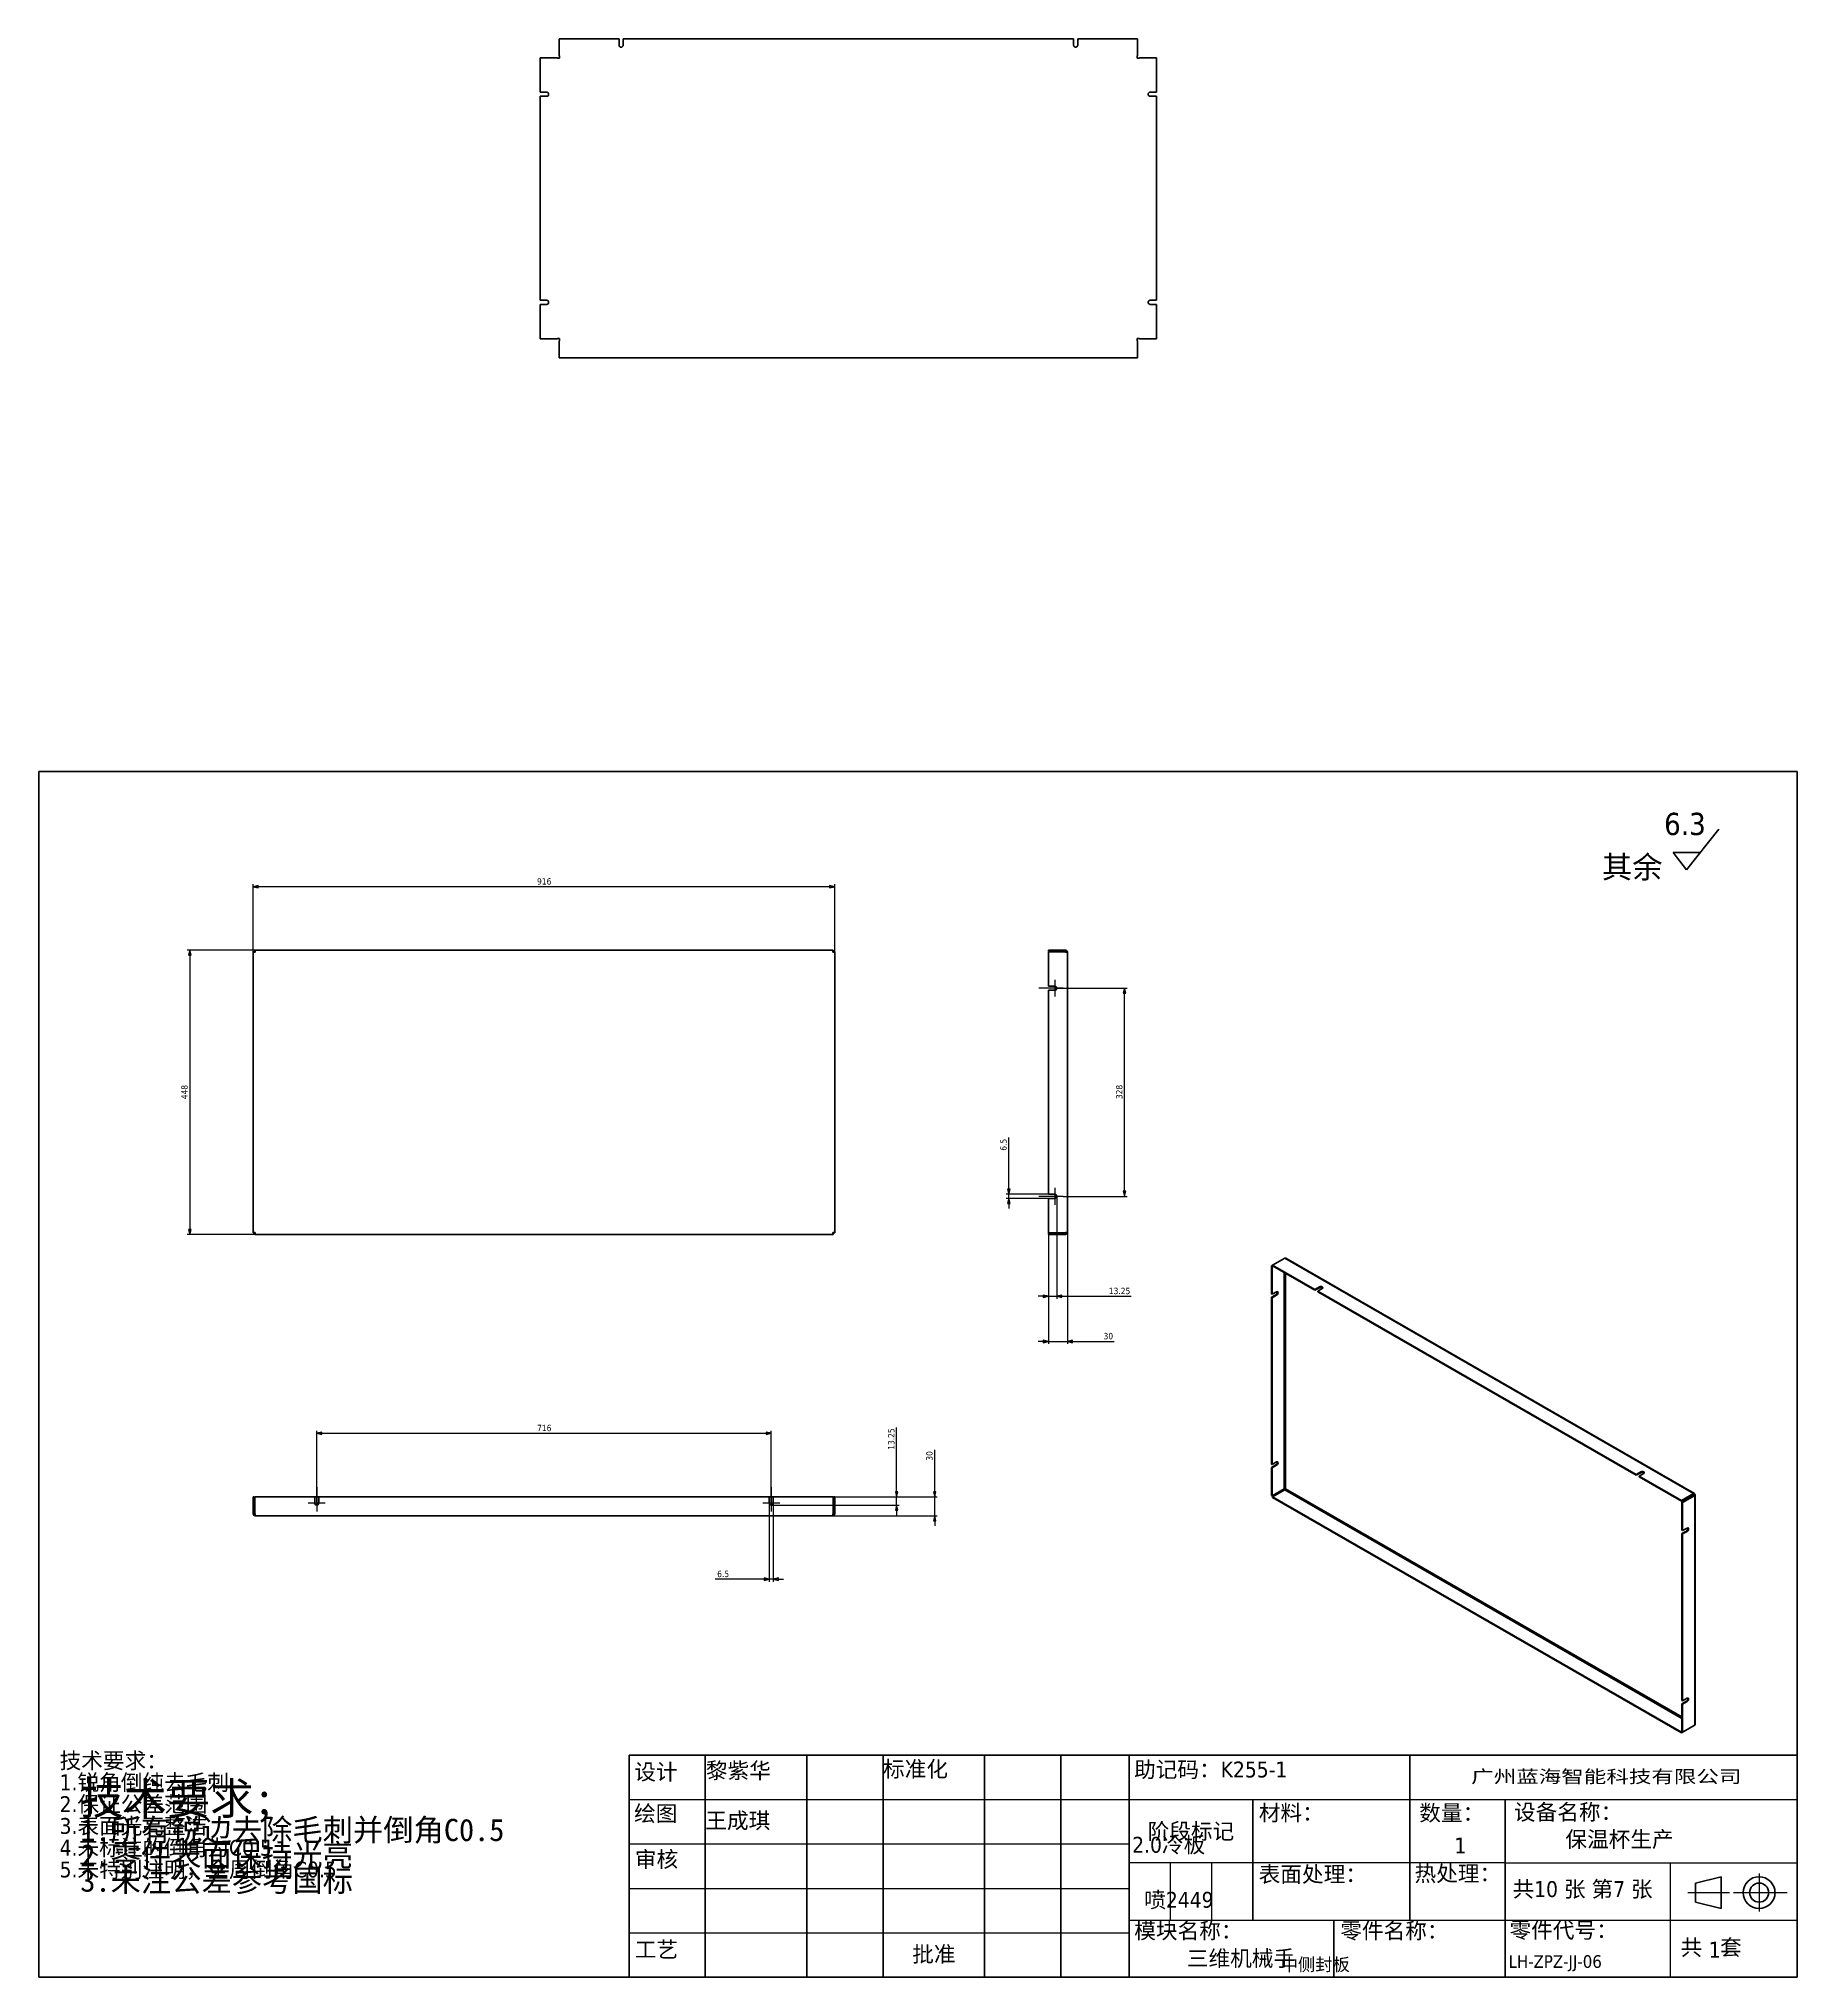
# Model space of a CAD drawing. Header units: millimetres. Extents: x 1472 to 285341, y -86221 to 5170.
# Drawn here: x 33887 to 36657, y 1332 to 4387 of the extents above; entities that cross this region are included whole.
import ezdxf
from ezdxf.enums import TextEntityAlignment as Align

# ---------------------------------------------------------------- set-up
doc = ezdxf.new("R2010")
doc.units = ezdxf.units.MM
doc.linetypes.add('CHAIN', pattern=[0.3543, 0.2362, -0.0295, 0.0591, -0.0295])
doc.layers.add('中心标记 (ISO)', color=1, linetype='Continuous', lineweight=25, true_color=0xff0000)
doc.layers.add('尺寸 (ISO)', color=5, linetype='Continuous', lineweight=25, true_color=0x0000ff)
for name, color, linetype, lineweight in [('可见 (ISO)', 7, 'Continuous', 50), ('可见窄的 (ISO)', 7, 'Continuous', 35), ('图框 (ISO)', 7, 'Continuous', 70), ('标注线', 3, 'Continuous', 18), ('标题 (ISO)', 7, 'Continuous', 50), ('符号 (ISO)', 7, 'Continuous', 25)]:
    doc.layers.add(name, color=color, linetype=linetype, lineweight=lineweight)
doc.styles.add('DIM', font='romans.shx', dxfattribs={"width": 0.8, "bigfont": 'bigfont.shx'})
doc.styles.get("Standard").update_dxf_attribs({"font": 'arial.ttf'})
doc.styles.add('文本样式19', font='tahoma.ttf')
doc.styles.add('文本样式91', font='tahoma.ttf')
doc.styles.add('注释文本 (ISO)', font='tahoma.ttf')
doc.dimstyles.new('默认 (GB)', dxfattribs={"dimscale": 4, "dimtxt": 2.5, "dimasz": 2, "dimexe": 1, "dimexo": 0, "dimgap": 0.75, "dimtad": 1, "dimtoh": 1, "dimrnd": 1e-08, "dimdsep": 46, "dimtxsty": '注释文本 (ISO)', "dimblk": 'Filled-1', "dimcen": 0.09, "dimdle": 10, "dimclrd": 256, "dimclre": 256, "dimclrt": 256, "dimaunit": 1, "dimazin": 2, "dimtfac": 0.8, "dimtdec": 3, "dimtmove": 0, "dimatfit": 3, "dimldrblk": 'Filled-2', "dimfxl": 0, "dimtolj": 1, "dimtzin": 0, "dimlwd": -1, "dimlwe": -1, "dimarcsym": 0})

msp = doc.modelspace()

# ---------------------------------------------------------------- texts
at = {"layer": '符号 (ISO)', "insert": (36117.49083, 1552.2076), "char_height": 25, "attachment_point": 1, "style": '注释文本 (ISO)'}
msp.add_mtext('{1}', dxfattribs=at)
at = {"layer": '符号 (ISO)', "insert": (35628.88343, 1466.74555), "char_height": 25, "width": 130, "attachment_point": 1, "style": '注释文本 (ISO)'}
msp.add_mtext('{喷2449}', dxfattribs=at)

# ---------------------------------------------------------------- blocks, each defined once
blk = doc.blocks.new('图框 A3-A4')
at = {"layer": '图框 (ISO)'}
for p, q in [((287, 200), (10, 200)), ((10, 200), (10, 10)), ((287, 10), (287, 200)), ((10, 10), (287, 10))]:
    blk.add_line(p, q, dxfattribs=at)
blk = doc.blocks.new('标题栏 GB1')
at = {"layer": '标题 (ISO)'}
for p, q in [((361.15, 211.7), (366.21, 218.12)), ((361.15, 211.7), (359.01, 214.46)), ((359.01, 214.46), (363.33, 214.46)), ((194.57, 65.23), (194.57, 72.23)), ((194.57, 72.23), (378.57, 72.23)), ((206.57, 65.23), (206.57, 72.23)), ((222.57, 65.23), (222.57, 72.23)), ((234.57, 65.23), (234.57, 72.23)), ((250.57, 65.23), (250.57, 72.23)), ((262.57, 65.23), (262.57, 72.23)), ((273.31, 65.23), (273.31, 72.23)), ((317.57, 65.23), (317.57, 72.23)), ((378.57, 72.23), (378.57, 65.23)), ((194.57, 37.23), (194.57, 65.23)), ((206.57, 37.23), (206.57, 65.23)), ((222.57, 44.23), (222.57, 65.23)), ((234.57, 37.23), (234.57, 65.23)), ((250.57, 37.23), (250.57, 65.23)), ((262.57, 37.23), (262.57, 65.23)), ((273.31, 65.23), (273.31, 37.23)), ((317.57, 55.23), (317.57, 65.23)), ((378.57, 65.23), (378.57, 37.23)), ((317.57, 55.23), (317.57, 46.23)), ((366.57, 53.06), (362.57, 52.06)), ((362.57, 52.06), (362.57, 49.06)), ((366.57, 48.06), (366.57, 53.06)), ((362.57, 49.06), (366.57, 48.06)), ((305.57, 46.23), (305.57, 37.23)), ((222.57, 44.23), (222.57, 37.23)), ((378.57, 37.23), (194.57, 37.23))]:
    blk.add_line(p, q, dxfattribs=at)
at = {"layer": '标题 (ISO)', "lineweight": 25}
for p, q in [((194.57, 65.23), (273.31, 65.23)), ((273.31, 65.23), (378.57, 65.23)), ((194.57, 58.23), (273.31, 58.23)), ((332.57, 55.23), (273.31, 55.23)), ((279.81, 55.23), (279.81, 46.23)), ((286.31, 55.23), (286.31, 46.23)), ((332.57, 55.23), (378.57, 55.23)), ((358.57, 55.23), (358.57, 46.23)), ((372.58, 53.56), (372.58, 47.56)), ((194.57, 51.23), (273.31, 51.23)), ((361.32, 50.56), (367.88, 50.56)), ((368.55, 50.56), (370.07, 50.56)), ((370.07, 50.56), (376.97, 50.56)), ((273.31, 46.23), (378.57, 46.23)), ((358.57, 46.23), (358.57, 37.23)), ((194.57, 44.23), (273.31, 44.23))]:
    blk.add_line(p, q, dxfattribs=at)
at = {"layer": '标题 (ISO)', "lineweight": 50}
for p, q in [((292.81, 65.23), (292.81, 46.23)), ((332.57, 65.23), (332.57, 37.23))]:
    blk.add_line(p, q, dxfattribs=at)
at = {"layer": '标题 (ISO)'}
for radius in [2.5, 1.5]:
    blk.add_circle((372.57, 50.56), radius, dxfattribs=at)
at = {"layer": '标题 (ISO)', "style": '注释文本 (ISO)'}
blk.add_text('阶段标记', height=2.5, dxfattribs=at).set_placement((283.06, 60.23), align=Align.MIDDLE_CENTER)
for s, insert, char_height, attachment_point in [('\\fTahoma|b0|i0;\\H3.5000;6.3', (357.6, 220.71), 3.5, 1), ('\\fTahoma|b0|i0;\\H3.5000;其余', (347.8, 213.91), 3.5, 1), ('\\fTahoma|b0|i0;设计', (195.38, 70.83), 2.5, 1), ('\\f仿宋|b0|i0;\\H2.5000;黎紫华', (206.66, 71.05), 2.5, 1), ('\\fTahoma|b0|i0;标准化', (234.57, 71.28), 2.5, 1), ('助记码：K255-1', (274.11, 71.21), 2.5, 1), ('\\fTahoma|b0|i0;\\W1.30;\\H2.0000;广州\\fArial|b0|i0;\\W1.30;\\H2.0000;蓝海\\fTahoma|b0|i0;\\W1.30;\\H2.0000;智能科技有限公司', (348.5, 68.73), 2, 5), ('\\fTahoma|b0|i0;绘图', (195.35, 64.28), 2.5, 1), ('\\fTahoma|b0|i0;材料：', (293.76, 64.39), 2.5, 1), ('\\fTahoma|b0|i0;数量：', (319.04, 64.37), 2.5, 1), ('\\fTahoma|b0|i0;设备名称：', (333.96, 64.5), 2.5, 1), ('保温杯生产', (342.05, 60.22), 2.5, 1), ('\\fTahoma|b0|i0;审核', (195.48, 57.07), 2.5, 1), ('\\fTahoma|b0|i0;热处理：', (318.29, 54.82), 2.5, 1), ('\\fTahoma|b0|i0;模块名称：', (274.14, 45.81), 2.5, 1), ('\\fTahoma|b0|i0;零件名称：', (306.59, 45.8), 2.5, 1), ('\\fTahoma|b0|i0;零件代号：', (333.25, 45.9), 2.5, 1), ('1', (364.63, 42.81), 2.5, 1), ('\\fTahoma|b0|i0;批准', (242.57, 40.73), 2.5, 5), ('三维机械手', (282.42, 41.45), 2.5, 1)]:
    blk.add_mtext(s, dxfattribs=dict(at, insert=insert, char_height=char_height, attachment_point=attachment_point))
at = {"layer": '标题 (ISO)', "insert": (104.85, 72.61), "char_height": 2.5, "attachment_point": 1, "line_spacing_factor": 0.823237, "style": '注释文本 (ISO)'}
blk.add_mtext('\\fTahoma|b0|i0;技术要求：\\P1.锐角倒纯去毛刺\\P2.保证公差范围\\P3.表面光亮整洁\\P4.未标注的倒角为C0.5\\P5.未特别注明，全周倒角C0.5\\P', dxfattribs=at)
at = {"layer": '标题 (ISO)', "char_height": 2.5, "attachment_point": 1, "style": '注释文本 (ISO)'}
for s, insert, width in [('\\f仿宋|b0|i0;\\H2.5000;王成琪', (206.57, 63.16), 11.2281), ('\\fTahoma|b0|i0;表面处理：', (293.74, 54.71), 17.19), ('\\fTahoma|b0|i0;工艺', (195.45, 42.85), 6.876), ('\\fTahoma|b0|i0;  共   套', (358.32, 43.18), 17.7919)]:
    blk.add_mtext(s, dxfattribs=dict(at, insert=insert, width=width))
at = {"layer": '标题 (ISO)', "insert": (333.72, 52.37), "char_height": 2.5, "width": 27.2374, "attachment_point": 1, "line_spacing_factor": 0.987884, "style": '注释文本 (ISO)'}
blk.add_mtext('共10 张 第7 张', dxfattribs=at)
at = {"layer": '标题 (ISO)'}
for tag, p, height, style in [('材料_001', (293.5, 56.7), 2.5, '注释文本 (ISO)'), ('零件代号_001', (306.4, 37.87), 2, '文本样式91'), ('描述_001', (333.1, 38.7), 2, '文本样式91')]:
    blk.add_attdef(tag, p, '', height=height, dxfattribs=dict(at, style=style))
at = {"layer": '标题 (ISO)', "style": '文本样式91'}
blk.add_attdef('热处理', text='', height=2, dxfattribs=at).set_placement((318.2, 50.63), align=Align.TOP_LEFT)
at = {"layer": '标题 (ISO)', "style": '文本样式19'}
for tag, p in [('工程核准人', (256.57, 40.73)), ('工程批准日期', (267.94, 40.73))]:
    blk.add_attdef(tag, text='', height=1, dxfattribs=at).set_placement(p, align=Align.MIDDLE_CENTER)
blk = doc.blocks.new('Filled-1')
at = {"color": 0}
for p, q in [((0, 0), (-1, 0.25)), ((-1, 0.25), (-1, -0.25)), ((-1, 0), (0, 0)), ((-1, -0.25), (0, 0))]:
    blk.add_line(p, q, dxfattribs=at)
at = {"color": 0, "flags": 128}
blk.add_lwpolyline([(-1, -0.25), (0, 0), (-1, 0.25), (-1, -0.25)], dxfattribs=at)
at = {"color": 0}
blk.add_solid([(-1, -0.25), (0, 0), (-1, 0.25), (-1, -0.25)], dxfattribs=at)
blk = doc.blocks.new('*D333')
at = {"layer": 'Defpoints', "color": 0, "transparency": 16777216}
for p in [(34225.3, 3050.6), (34225.3, 2947.6), (35141.3, 2947.6)]:
    blk.add_point(p, dxfattribs=at)
at = {"layer": '尺寸 (ISO)', "transparency": 16777216}
for p, q in [((34225.3, 2947.6), (34225.3, 3054.6)), ((35141.3, 2947.6), (35141.3, 3054.6)), ((35133.3, 3050.6), (34233.3, 3050.6))]:
    blk.add_line(p, q, dxfattribs=at)
at = {"layer": '尺寸 (ISO)', "transparency": 16777216, "xscale": 8, "yscale": 8, "zscale": 8, "rotation": 180}
blk.add_blockref('Filled-1', (34225.3, 3050.6), dxfattribs=at)
at = {"layer": '尺寸 (ISO)', "transparency": 16777216, "xscale": 8, "yscale": 8, "zscale": 8}
blk.add_blockref('Filled-1', (35141.3, 3050.6), dxfattribs=at)
at = {"layer": '尺寸 (ISO)', "transparency": 16777216, "insert": (34672.4, 3064), "char_height": 10, "attachment_point": 1, "style": '注释文本 (ISO)'}
blk.add_mtext('\\A1;916', dxfattribs=at)
blk = doc.blocks.new('Filled-2')
at = {"color": 0}
for p, q in [((0, 0), (-1, 0.125)), ((-1, 0.125), (-1, -0.125)), ((-1, 0), (0, 0)), ((-1, -0.125), (0, 0))]:
    blk.add_line(p, q, dxfattribs=at)
at = {"color": 0, "flags": 128}
blk.add_lwpolyline([(-1, -0.125), (0, 0), (-1, 0.125), (-1, -0.125)], dxfattribs=at)
at = {"color": 0}
blk.add_solid([(-1, -0.125), (0, 0), (-1, 0.125), (-1, -0.125)], dxfattribs=at)
blk = doc.blocks.new('*D334')
at = {"layer": 'Defpoints', "color": 0, "transparency": 16777216}
for p in [(34228.3, 2950.6), (34125.3, 2502.6), (34228.3, 2502.6)]:
    blk.add_point(p, dxfattribs=at)
at = {"layer": '尺寸 (ISO)', "transparency": 16777216}
for p, q in [((34228.3, 2950.6), (34121.3, 2950.6)), ((34125.3, 2942.6), (34125.3, 2510.6)), ((34228.3, 2502.6), (34121.3, 2502.6))]:
    blk.add_line(p, q, dxfattribs=at)
at = {"layer": '尺寸 (ISO)', "transparency": 16777216, "xscale": 8, "yscale": 8, "zscale": 8}
for p, rotation in [((34125.3, 2950.6), 90), ((34125.3, 2502.6), 270)]:
    blk.add_blockref('Filled-1', p, dxfattribs=dict(at, rotation=rotation))
at = {"layer": '尺寸 (ISO)', "transparency": 16777216, "insert": (34111.9, 2715.7), "char_height": 10, "attachment_point": 1, "rotation": 90, "style": '注释文本 (ISO)'}
blk.add_mtext('\\A1;448', dxfattribs=at)
blk = doc.blocks.new('*D335')
at = {"layer": 'Defpoints', "color": 0, "transparency": 16777216}
for p in [(35041.3, 2189.3), (34325.3, 2079.3), (35041.3, 2079.3)]:
    blk.add_point(p, dxfattribs=at)
at = {"layer": '尺寸 (ISO)', "transparency": 16777216}
for p, q in [((34325.3, 2079.3), (34325.3, 2193.3)), ((34333.3, 2189.3), (35033.3, 2189.3)), ((35041.3, 2079.3), (35041.3, 2193.3))]:
    blk.add_line(p, q, dxfattribs=at)
at = {"layer": '尺寸 (ISO)', "transparency": 16777216, "xscale": 8, "yscale": 8, "zscale": 8, "rotation": 180}
blk.add_blockref('Filled-1', (34325.3, 2189.3), dxfattribs=at)
at = {"layer": '尺寸 (ISO)', "transparency": 16777216, "xscale": 8, "yscale": 8, "zscale": 8}
blk.add_blockref('Filled-1', (35041.3, 2189.3), dxfattribs=at)
at = {"layer": '尺寸 (ISO)', "transparency": 16777216, "insert": (34672.5, 2202.7), "char_height": 10, "attachment_point": 1, "style": '注释文本 (ISO)'}
blk.add_mtext('\\A1;716', dxfattribs=at)
blk = doc.blocks.new('*D336')
at = {"layer": 'Defpoints', "color": 0, "transparency": 16777216}
for p in [(35138.8, 2089.3), (35138.3, 2059.3), (35298.8, 2059.3)]:
    blk.add_point(p, dxfattribs=at)
at = {"layer": '尺寸 (ISO)', "transparency": 16777216}
for p, q in [((35298.8, 2097.3), (35298.8, 2163)), ((35138.8, 2089.3), (35302.8, 2089.3)), ((35298.8, 2059.3), (35298.8, 2089.3)), ((35138.3, 2059.3), (35302.8, 2059.3)), ((35298.8, 2051.3), (35298.8, 2043.3))]:
    blk.add_line(p, q, dxfattribs=at)
at = {"layer": '尺寸 (ISO)', "transparency": 16777216, "xscale": 8, "yscale": 8, "zscale": 8}
for p, rotation in [((35298.8, 2089.3), 270), ((35298.8, 2059.3), 90)]:
    blk.add_blockref('Filled-1', p, dxfattribs=dict(at, rotation=rotation))
at = {"layer": '尺寸 (ISO)', "transparency": 16777216, "insert": (35285.4, 2146.2), "char_height": 10, "attachment_point": 1, "rotation": 90, "style": '注释文本 (ISO)'}
blk.add_mtext('\\A1;30', dxfattribs=at)
blk = doc.blocks.new('*D337')
at = {"layer": 'Defpoints', "color": 0, "transparency": 16777216}
for p in [(35138.8, 2089.3), (35041.3, 2076.1), (35238.8, 2076.1)]:
    blk.add_point(p, dxfattribs=at)
at = {"layer": '尺寸 (ISO)', "transparency": 16777216}
for p, q in [((35238.8, 2097.3), (35238.8, 2198.3)), ((35138.8, 2089.3), (35242.8, 2089.3)), ((35238.8, 2076.1), (35238.8, 2089.3)), ((35041.3, 2076.1), (35242.8, 2076.1)), ((35238.8, 2068.1), (35238.8, 2060.1))]:
    blk.add_line(p, q, dxfattribs=at)
at = {"layer": '尺寸 (ISO)', "transparency": 16777216, "xscale": 8, "yscale": 8, "zscale": 8}
for p, rotation in [((35238.8, 2089.3), 270), ((35238.8, 2076.1), 90)]:
    blk.add_blockref('Filled-1', p, dxfattribs=dict(at, rotation=rotation))
at = {"layer": '尺寸 (ISO)', "transparency": 16777216, "insert": (35225.4, 2163.4), "char_height": 10, "attachment_point": 1, "rotation": 90, "style": '注释文本 (ISO)'}
blk.add_mtext('\\A1;13.25', dxfattribs=at)
blk = doc.blocks.new('*D338')
at = {"layer": 'Defpoints', "color": 0, "transparency": 16777216}
for p in [(35038.1, 2079.3), (35044.6, 2079.3), (35038.1, 1959.3)]:
    blk.add_point(p, dxfattribs=at)
at = {"layer": '尺寸 (ISO)', "transparency": 16777216}
for p, q in [((35038.1, 2079.3), (35038.1, 1955.3)), ((35044.6, 2079.3), (35044.6, 1955.3)), ((35030.1, 1959.3), (34953.2, 1959.3)), ((35044.6, 1959.3), (35038.1, 1959.3)), ((35052.6, 1959.3), (35060.6, 1959.3))]:
    blk.add_line(p, q, dxfattribs=at)
at = {"layer": '尺寸 (ISO)', "transparency": 16777216, "xscale": 8, "yscale": 8, "zscale": 8}
blk.add_blockref('Filled-1', (35038.1, 1959.3), dxfattribs=at)
at = {"layer": '尺寸 (ISO)', "transparency": 16777216, "xscale": 8, "yscale": 8, "zscale": 8, "rotation": 180}
blk.add_blockref('Filled-1', (35044.6, 1959.3), dxfattribs=at)
at = {"layer": '尺寸 (ISO)', "transparency": 16777216, "insert": (34956.2, 1972.7), "char_height": 10, "attachment_point": 1, "style": '注释文本 (ISO)'}
blk.add_mtext('\\A1;6.5', dxfattribs=at)
blk = doc.blocks.new('*D339')
at = {"layer": 'Defpoints', "color": 0, "transparency": 16777216}
for p in [(35477.9, 2565.9), (35415.5, 2559.4), (35477.9, 2559.4)]:
    blk.add_point(p, dxfattribs=at)
at = {"layer": '尺寸 (ISO)', "transparency": 16777216}
for p, q in [((35415.5, 2573.9), (35415.5, 2655.5)), ((35477.9, 2565.9), (35411.5, 2565.9)), ((35415.5, 2559.4), (35415.5, 2565.9)), ((35477.9, 2559.4), (35411.5, 2559.4)), ((35415.5, 2551.4), (35415.5, 2543.4))]:
    blk.add_line(p, q, dxfattribs=at)
at = {"layer": '尺寸 (ISO)', "transparency": 16777216, "xscale": 8, "yscale": 8, "zscale": 8}
for p, rotation in [((35415.5, 2565.9), 270), ((35415.5, 2559.4), 90)]:
    blk.add_blockref('Filled-1', p, dxfattribs=dict(at, rotation=rotation))
at = {"layer": '尺寸 (ISO)', "transparency": 16777216, "insert": (35402.1, 2634.6), "char_height": 10, "attachment_point": 1, "rotation": 90, "style": '注释文本 (ISO)'}
blk.add_mtext('\\A1;6.5', dxfattribs=at)
blk = doc.blocks.new('*D340')
at = {"layer": 'Defpoints', "color": 0, "transparency": 16777216}
for p in [(35487.9, 2890.6), (35597.9, 2890.6), (35501.1, 2562.6)]:
    blk.add_point(p, dxfattribs=at)
at = {"layer": '尺寸 (ISO)', "transparency": 16777216}
for p, q in [((35487.9, 2890.6), (35601.9, 2890.6)), ((35597.9, 2570.6), (35597.9, 2882.6)), ((35501.1, 2562.6), (35601.9, 2562.6))]:
    blk.add_line(p, q, dxfattribs=at)
at = {"layer": '尺寸 (ISO)', "transparency": 16777216, "xscale": 8, "yscale": 8, "zscale": 8}
for p, rotation in [((35597.9, 2890.6), 90), ((35597.9, 2562.6), 270)]:
    blk.add_blockref('Filled-1', p, dxfattribs=dict(at, rotation=rotation))
at = {"layer": '尺寸 (ISO)', "transparency": 16777216, "insert": (35584.5, 2715.9), "char_height": 10, "attachment_point": 1, "rotation": 90, "style": '注释文本 (ISO)'}
blk.add_mtext('\\A1;328', dxfattribs=at)
blk = doc.blocks.new('*D341')
at = {"layer": 'Defpoints', "color": 0, "transparency": 16777216}
for p in [(35491.1, 2562.6), (35477.9, 2505.2), (35491.1, 2405.2)]:
    blk.add_point(p, dxfattribs=at)
at = {"layer": '尺寸 (ISO)', "transparency": 16777216}
for p, q in [((35491.1, 2562.6), (35491.1, 2401.2)), ((35477.9, 2505.2), (35477.9, 2401.2)), ((35469.9, 2405.2), (35461.9, 2405.2)), ((35477.9, 2405.2), (35491.1, 2405.2)), ((35499.1, 2405.2), (35608.1, 2405.2))]:
    blk.add_line(p, q, dxfattribs=at)
at = {"layer": '尺寸 (ISO)', "transparency": 16777216, "xscale": 8, "yscale": 8, "zscale": 8}
blk.add_blockref('Filled-1', (35477.9, 2405.2), dxfattribs=at)
at = {"layer": '尺寸 (ISO)', "transparency": 16777216, "xscale": 8, "yscale": 8, "zscale": 8, "rotation": 180}
blk.add_blockref('Filled-1', (35491.1, 2405.2), dxfattribs=at)
at = {"layer": '尺寸 (ISO)', "transparency": 16777216, "insert": (35573.1, 2418.6), "char_height": 10, "attachment_point": 1, "style": '注释文本 (ISO)'}
blk.add_mtext('\\A1;13.25', dxfattribs=at)
blk = doc.blocks.new('*D342')
at = {"layer": 'Defpoints', "color": 0, "transparency": 16777216}
for p in [(35477.9, 2505.2), (35507.9, 2505.6), (35477.9, 2334.1)]:
    blk.add_point(p, dxfattribs=at)
at = {"layer": '尺寸 (ISO)', "transparency": 16777216}
for p, q in [((35477.9, 2505.2), (35477.9, 2330.1)), ((35507.9, 2505.6), (35507.9, 2330.1)), ((35469.9, 2334.1), (35461.9, 2334.1)), ((35477.9, 2334.1), (35507.9, 2334.1)), ((35515.9, 2334.1), (35581.6, 2334.1))]:
    blk.add_line(p, q, dxfattribs=at)
at = {"layer": '尺寸 (ISO)', "transparency": 16777216, "xscale": 8, "yscale": 8, "zscale": 8}
blk.add_blockref('Filled-1', (35477.9, 2334.1), dxfattribs=at)
at = {"layer": '尺寸 (ISO)', "transparency": 16777216, "xscale": 8, "yscale": 8, "zscale": 8, "rotation": 180}
blk.add_blockref('Filled-1', (35507.9, 2334.1), dxfattribs=at)
at = {"layer": '尺寸 (ISO)', "transparency": 16777216, "insert": (35564.8, 2347.5), "char_height": 10, "attachment_point": 1, "style": '注释文本 (ISO)'}
blk.add_mtext('\\A1;30', dxfattribs=at)
blk = doc.blocks.new('加工')
at = {"layer": '符号 (ISO)', "insert": (-36.68, 11.05), "char_height": 2.5, "width": 80.4946, "attachment_point": 1, "line_spacing_factor": 0.683636, "style": '注释文本 (ISO)'}
blk.add_mtext('{\\fFangSong|b0|i0|c134|p49;\\H2x;技术要求\\fFangSong|b0|i0|c0|p49;;\\P\\H0.7x;1.\\fFangSong|b0|i0|c134|p49;所有锐边去除毛刺并倒角\\fFangSong|b0|i0|c0|p49;C0.5\\H2.12498x; \\H0.47059x;\\P2.\\fFangSong|b0|i0|c134|p49;零件表面保持光亮\\H1.84035x; \\H0.54337x;\\P\\fFangSong|b0|i0|c0|p49;3.\\fFangSong|b0|i0|c134|p49;未注公差参考国标\\H1.80945x; }', dxfattribs=at)
blk = doc.blocks.new('*T31')
at = {"color": 0, "linetype": 'ByBlock', "lineweight": -2, "transparency": 16777216}
for p, q in [((0, 0), (127, 0)), ((0, 0), (0, -78)), ((63.5, 0), (63.5, -78)), ((127, 0), (127, -78)), ((0, -39), (127, -39)), ((0, -78), (127, -78))]:
    blk.add_line(p, q, dxfattribs=at)
at = {"color": 0, "transparency": 16777216, "char_height": 10, "width": 60.5, "attachment_point": 5}
for s, insert in [('{\\fSimSun|b0|i0|c134|p2;料 厚}', (31.75, -19.5)), ('{\\fSimSun|b0|i0|c134|p2;件 数}', (95.25, -19.5))]:
    blk.add_mtext(s, dxfattribs=dict(at, insert=insert))
blk = doc.blocks.new('圆心打标')
at = {"layer": '标注线'}
for p, q in [((-2.5, 0), (2.5, 0)), ((0, 2.5), (0, -2.5))]:
    blk.add_line(p, q, dxfattribs=at)
blk = doc.blocks.new('拆图参数')
blk.add_blockref('*T31', (-63.5, 78))
at = {"layer": '标注线'}
blk.add_blockref('圆心打标', (67219.7, -21339.8), dxfattribs=at)
at = {"style": 'DIM', "width": 0.8}
blk.add_attdef('6', text='', height=10, dxfattribs=at).set_placement((-37.1, 18.9), align=Align.MIDDLE_LEFT)
blk.add_attdef('1', text='', height=10, dxfattribs=at).set_placement((36.6, 19.3), align=Align.MIDDLE_CENTER)

# ---------------------------------------------------------------- dimensions: what is measured, and where the dimension line sits
at = {"layer": '尺寸 (ISO)'}
for base, p1, p2, angle, override, picture, middle in [((34225.33419, 3050.63805), (35141.33419, 2947.63805), (34225.33419, 2947.63805), 180, {"dimtoh": 0, "dimdec": 2, "dimtp": 0, "dimtm": 0, "dimtdec": 2, "dimtofl": 0, "dimatfit": 1}, '*D333', (34683.23419, 3050.63805)), ((34125.33419, 2502.63805), (34228.33419, 2950.63805), (34228.33419, 2502.63805), 270, {"dimtoh": 0, "dimdec": 2, "dimtp": 0, "dimtm": 0, "dimtdec": 2, "dimtofl": 0, "dimatfit": 1}, '*D334', (34125.33419, 2726.53805)), ((35597.92935, 2890.63805), (35501.12266, 2562.63805), (35487.87266, 2890.63805), 90, {"dimtoh": 0, "dimdec": 2, "dimtp": 0, "dimtm": 0, "dimtdec": 2, "dimtofl": 0, "dimatfit": 1}, '*D340', (35597.92935, 2726.63805)), ((35415.47633, 2559.38805), (35477.87266, 2565.88805), (35477.87266, 2559.38805), 270, {"dimtoh": 0, "dimdec": 2, "dimtp": 0, "dimtm": 0, "dimtdec": 2, "dimtofl": 1, "dimatfit": 1}, '*D339', (35415.47633, 2643.59228)), ((35477.87266, 2334.06958), (35507.87266, 2505.63805), (35477.87266, 2505.19871), 180, {"dimtoh": 0, "dimdec": 2, "dimtp": 0, "dimtm": 0, "dimtdec": 2, "dimtofl": 1, "dimatfit": 1}, '*D342', (35571.65837, 2334.06958)), ((35041.33419, 2189.33093), (34325.33419, 2079.33093), (35041.33419, 2079.33093), 180, {"dimtoh": 0, "dimdec": 2, "dimtp": 0, "dimtm": 0, "dimtdec": 2, "dimtofl": 0, "dimatfit": 1}, '*D335', (34683.23419, 2189.33093)), ((35238.77353, 2076.08093), (35138.77353, 2089.33093), (35041.33419, 2076.08093), 270, {"dimtoh": 0, "dimdec": 2, "dimtp": 0, "dimtm": 0, "dimtdec": 2, "dimtofl": 1, "dimatfit": 1}, '*D337', (35238.77353, 2179.33093)), ((35298.77353, 2059.33093), (35138.77353, 2089.33093), (35138.33419, 2059.33093), 270, {"dimtoh": 0, "dimdec": 2, "dimtp": 0, "dimtm": 0, "dimtdec": 2, "dimtofl": 1, "dimatfit": 1}, '*D336', (35298.77353, 2153.11665)), ((35038.08419, 1959.33093), (35044.58419, 2079.33093), (35038.08419, 2079.33093), 180, {"dimtoh": 0, "dimdec": 2, "dimtp": 0, "dimtm": 0, "dimtdec": 2, "dimtofl": 1, "dimatfit": 1}, '*D338', (34965.15562, 1959.33093))]:
    dim = msp.add_linear_dim(base=base, p1=p1, p2=p2, angle=angle, dimstyle='默认 (GB)', override=override, dxfattribs=at)
    dim.commit()
    dim.dimension.update_dxf_attribs({"geometry": picture, "text_midpoint": middle, "dimtype": 160})
dim = msp.add_linear_dim(base=(35491.12266, 2405.19871), p1=(35477.87266, 2505.19871), p2=(35491.12266, 2562.63805), dimstyle='默认 (GB)', override={"dimtoh": 0, "dimdec": 2, "dimtp": 0, "dimtm": 0, "dimtdec": 2, "dimtofl": 1, "dimatfit": 1}, dxfattribs=at)
dim.commit()
dim.dimension.update_dxf_attribs({"geometry": '*D341', "text_midpoint": (35589.1266, 2405.19871), "dimtype": 160})

# ---------------------------------------------------------------- linework, layer by layer
at = {"layer": '中心标记 (ISO)', "linetype": 'CHAIN', "ltscale": 2.9446}
for p, q in [((35487.87266, 2903.88805), (35487.87266, 2877.38805)), ((35487.87266, 2575.88805), (35487.87266, 2549.38805)), ((34338.58419, 2079.33093), (34312.08419, 2079.33093)), ((35054.58419, 2079.33093), (35028.08419, 2079.33093))]:
    msp.add_line(p, q, dxfattribs=at)
at = {"layer": '中心标记 (ISO)', "linetype": 'CHAIN', "ltscale": 4.250268}
for p, q in [((35501.12266, 2890.63805), (35462.87266, 2890.63805)), ((35501.12266, 2562.63805), (35462.87266, 2562.63805)), ((34325.33419, 2104.33093), (34325.33419, 2066.08093)), ((35041.33419, 2104.33093), (35041.33419, 2066.08093))]:
    msp.add_line(p, q, dxfattribs=at)
at = {"layer": '可见 (ISO)'}
for p, q in [((34707.36412, 4386.7445), (34801.55346, 4386.7445)), ((34707.36412, 4359.7445), (34707.36412, 4386.7445)), ((34801.55346, 4376.7445), (34801.55346, 4386.7445)), ((34808.05346, 4386.7445), (35517.55346, 4386.7445)), ((34808.05346, 4386.7445), (34808.05346, 4376.7445)), ((35517.55346, 4376.7445), (35517.55346, 4386.7445)), ((35524.05346, 4386.7445), (35618.2428, 4386.7445)), ((35524.05346, 4386.7445), (35524.05346, 4376.7445)), ((35618.2428, 4386.7445), (35618.2428, 4359.7445)), ((34677.41054, 4302.60158), (34677.41054, 4356.79092)), ((34677.41054, 4356.79092), (34704.41054, 4356.79092)), ((34704.41054, 4356.79092), (34704.41054, 4356.35158)), ((34704.41054, 4356.35158), (34707.80346, 4356.35158)), ((34707.80346, 4359.7445), (34707.36412, 4359.7445)), ((34707.80346, 4356.35158), (34707.80346, 4359.7445)), ((35618.2428, 4359.7445), (35617.80346, 4359.7445)), ((35617.80346, 4359.7445), (35617.80346, 4356.35158)), ((35617.80346, 4356.35158), (35621.19638, 4356.35158)), ((35621.19638, 4356.35158), (35621.19638, 4356.79092)), ((35621.19638, 4356.79092), (35648.19638, 4356.79092)), ((35648.19638, 4356.79092), (35648.19638, 4302.60158)), ((34677.41054, 4302.60158), (34687.41054, 4302.60158)), ((34687.41054, 4296.10158), (34677.41054, 4296.10158)), ((34677.41054, 3974.60158), (34677.41054, 4296.10158)), ((35638.19638, 4302.60158), (35648.19638, 4302.60158)), ((35648.19638, 4296.10158), (35638.19638, 4296.10158)), ((35648.19638, 4296.10158), (35648.19638, 3974.60158)), ((34677.41054, 3974.60158), (34687.41054, 3974.60158)), ((35638.19638, 3974.60158), (35648.19638, 3974.60158)), ((34687.41054, 3968.10158), (34677.41054, 3968.10158)), ((34677.41054, 3913.91224), (34677.41054, 3968.10158)), ((35648.19638, 3968.10158), (35638.19638, 3968.10158)), ((35648.19638, 3968.10158), (35648.19638, 3913.91224)), ((34704.41054, 3913.91224), (34677.41054, 3913.91224)), ((34707.80346, 3914.35158), (34704.41054, 3914.35158)), ((34704.41054, 3914.35158), (34704.41054, 3913.91224)), ((34707.36412, 3883.95866), (34707.36412, 3910.95866)), ((34707.36412, 3910.95866), (34707.80346, 3910.95866)), ((34707.80346, 3910.95866), (34707.80346, 3914.35158)), ((35621.19638, 3914.35158), (35617.80346, 3914.35158)), ((35617.80346, 3914.35158), (35617.80346, 3910.95866)), ((35617.80346, 3910.95866), (35618.2428, 3910.95866)), ((35618.2428, 3910.95866), (35618.2428, 3883.95866)), ((35621.19638, 3913.91224), (35621.19638, 3914.35158)), ((35648.19638, 3913.91224), (35621.19638, 3913.91224)), ((35618.2428, 3883.95866), (34707.36412, 3883.95866)), ((34226.83419, 2948.07739), (34225.33419, 2948.07739)), ((34225.33419, 2948.07739), (34225.33419, 2947.63805)), ((34228.33419, 2947.63805), (34225.33419, 2947.63805)), ((34225.33419, 2505.63805), (34225.33419, 2947.63805)), ((34226.83419, 2947.63805), (34226.83419, 2948.07739)), ((34228.33419, 2950.63805), (34227.89485, 2950.63805)), ((34227.89485, 2949.13805), (34227.89485, 2950.63805)), ((34228.33419, 2949.13805), (34227.89485, 2949.13805)), ((34228.33419, 2950.63805), (34228.33419, 2947.63805)), ((34228.33419, 2950.63805), (35138.33419, 2950.63805)), ((35138.77353, 2950.63805), (35138.33419, 2950.63805)), ((35138.33419, 2947.63805), (35138.33419, 2950.63805)), ((35138.33419, 2949.13805), (35138.77353, 2949.13805)), ((35141.33419, 2947.63805), (35138.33419, 2947.63805)), ((35138.77353, 2949.13805), (35138.77353, 2950.63805)), ((35139.83419, 2947.63805), (35139.83419, 2948.07739)), ((35139.83419, 2948.07739), (35141.33419, 2948.07739)), ((35141.33419, 2947.63805), (35141.33419, 2948.07739)), ((35141.33419, 2947.63805), (35141.33419, 2505.63805)), ((35504.87266, 2950.63805), (35477.87266, 2950.63805)), ((35477.87266, 2949.13805), (35477.87266, 2950.63805)), ((35504.87266, 2949.13805), (35477.87266, 2949.13805)), ((35477.87266, 2893.88805), (35477.87266, 2948.07739)), ((35477.87266, 2948.07739), (35504.87266, 2948.07739)), ((35504.87266, 2949.13805), (35504.87266, 2950.63805)), ((35504.87266, 2948.07739), (35504.87266, 2947.63805)), ((35507.87266, 2947.63805), (35504.87266, 2947.63805)), ((35507.87266, 2947.63805), (35507.87266, 2505.63805)), ((35477.87266, 2893.88805), (35487.87266, 2893.88805)), ((35487.87266, 2887.38805), (35477.87266, 2887.38805)), ((35477.87266, 2565.88805), (35477.87266, 2887.38805)), ((35477.87266, 2565.88805), (35487.87266, 2565.88805)), ((35487.87266, 2559.38805), (35477.87266, 2559.38805)), ((35477.87266, 2505.19871), (35477.87266, 2559.38805)), ((34225.33419, 2505.63805), (34228.33419, 2505.63805)), ((34225.33419, 2505.63805), (34225.33419, 2505.19871)), ((34226.83419, 2505.19871), (34225.33419, 2505.19871)), ((34226.83419, 2505.63805), (34226.83419, 2505.19871)), ((34228.33419, 2505.63805), (34228.33419, 2502.63805)), ((35138.33419, 2505.63805), (35141.33419, 2505.63805)), ((35138.33419, 2502.63805), (35138.33419, 2505.63805)), ((35139.83419, 2505.63805), (35139.83419, 2505.19871)), ((35139.83419, 2505.19871), (35141.33419, 2505.19871)), ((35141.33419, 2505.19871), (35141.33419, 2505.63805)), ((35504.87266, 2505.19871), (35477.87266, 2505.19871)), ((35504.87266, 2505.63805), (35507.87266, 2505.63805)), ((35504.87266, 2505.63805), (35504.87266, 2505.19871)), ((34228.33419, 2504.13805), (34227.89485, 2504.13805)), ((34227.89485, 2504.13805), (34227.89485, 2502.63805)), ((34227.89485, 2502.63805), (34228.33419, 2502.63805)), ((35138.33419, 2502.63805), (34228.33419, 2502.63805)), ((35138.33419, 2504.13805), (35138.77353, 2504.13805)), ((35138.33419, 2502.63805), (35138.77353, 2502.63805)), ((35138.77353, 2504.13805), (35138.77353, 2502.63805)), ((35504.87266, 2504.13805), (35477.87266, 2504.13805)), ((35477.87266, 2504.13805), (35477.87266, 2502.63805)), ((35477.87266, 2502.63805), (35504.87266, 2502.63805)), ((35504.87266, 2504.13805), (35504.87266, 2502.63805)), ((35831.08004, 2454.28389), (35829.26938, 2453.2412)), ((35829.26938, 2453.2412), (35829.26938, 2408.93886)), ((35830.33004, 2452.6304), (35829.26938, 2453.2412)), ((35831.08295, 2453.06397), (35830.33004, 2452.6304)), ((35830.33004, 2452.6304), (35830.33004, 2408.32806)), ((35831.08004, 2454.29197), (35850.17193, 2465.28625)), ((35897.68196, 2415.93847), (35831.08004, 2454.29197)), ((35831.08004, 2453.06565), (35831.08004, 2454.29197)), ((35897.68196, 2414.71215), (35831.08004, 2453.06565)), ((35850.17193, 2465.28625), (35850.48259, 2465.10735)), ((35851.97968, 2465.25446), (36495.44685, 2094.70636)), ((35897.68196, 2415.93847), (35904.75303, 2420.01043)), ((35904.75303, 2418.78411), (35897.68196, 2414.71215)), ((35897.68196, 2414.71215), (35897.68196, 2415.93847)), ((35909.34923, 2417.36366), (35902.27816, 2413.2917)), ((36403.97042, 2124.38634), (35902.27816, 2413.2917)), ((35902.27816, 2413.2917), (35902.27816, 2412.06538)), ((35829.26938, 2408.93886), (35830.33004, 2408.32806)), ((35829.26938, 2403.6248), (35836.34045, 2407.69676)), ((35830.33004, 2403.01401), (35829.26938, 2403.6248)), ((35829.26938, 2403.6248), (35829.26938, 2140.7834)), ((35830.33004, 2408.32806), (35837.40111, 2412.40002)), ((35837.40111, 2407.08597), (35830.33004, 2403.01401)), ((35830.33004, 2403.01401), (35830.33004, 2140.17261)), ((36403.97042, 2123.16002), (35902.27816, 2412.06538)), ((35829.26938, 2140.7834), (35830.33004, 2140.17261)), ((35829.26938, 2135.46934), (35836.34045, 2139.5413)), ((35830.33004, 2140.17261), (35837.40111, 2144.24456)), ((35837.40111, 2138.93051), (35830.33004, 2134.85855)), ((35830.33004, 2134.85855), (35829.26938, 2135.46934)), ((35829.26938, 2135.46934), (35829.26938, 2091.16701)), ((35830.33004, 2134.85855), (35830.33004, 2090.55621)), ((36403.97042, 2124.38634), (36411.04149, 2128.4583)), ((36411.04149, 2127.23198), (36403.97042, 2123.16002)), ((36403.97042, 2123.16002), (36403.97042, 2124.38634)), ((36415.63768, 2125.81153), (36408.56661, 2121.73957)), ((36475.16854, 2083.38607), (36408.56661, 2121.73957)), ((36408.56661, 2121.73957), (36408.56661, 2120.51325)), ((36475.16854, 2082.15975), (36408.56661, 2120.51325)), ((34226.83419, 2089.33093), (34225.33419, 2089.33093)), ((34225.33419, 2089.33093), (34225.33419, 2062.33093)), ((34226.83419, 2062.33093), (34226.83419, 2089.33093)), ((34227.89485, 2062.33093), (34227.89485, 2089.33093)), ((34227.89485, 2089.33093), (34322.08419, 2089.33093)), ((34322.08419, 2079.33093), (34322.08419, 2089.33093)), ((34328.58419, 2089.33093), (34322.08419, 2089.33093)), ((34328.58419, 2089.33093), (34328.58419, 2079.33093)), ((34328.58419, 2089.33093), (35038.08419, 2089.33093)), ((35038.08419, 2079.33093), (35038.08419, 2089.33093)), ((35044.58419, 2089.33093), (35038.08419, 2089.33093)), ((35044.58419, 2089.33093), (35044.58419, 2079.33093)), ((35044.58419, 2089.33093), (35138.77353, 2089.33093)), ((35138.77353, 2089.33093), (35138.77353, 2062.33093)), ((35139.83419, 2089.33093), (35141.33419, 2089.33093)), ((35139.83419, 2062.33093), (35139.83419, 2089.33093)), ((35141.33419, 2062.33093), (35141.33419, 2089.33093)), ((35830.33004, 2090.55621), (35829.26938, 2091.16701)), ((35849.42193, 2101.5505), (35830.33004, 2090.55621)), ((35850.17193, 2100.25146), (35831.08004, 2089.25718)), ((35831.08004, 2089.25718), (36475.16854, 1718.35128)), ((35831.08004, 2089.25718), (35831.08004, 2088.03086)), ((35831.08004, 2088.03086), (36475.16854, 1717.12496)), ((35849.42193, 2101.90968), (35849.42193, 2101.5505)), ((35850.48259, 2100.07256), (35850.17193, 2100.25146)), ((36494.26042, 2094.38036), (36475.16854, 2083.38607)), ((36494.26042, 2093.15404), (36475.16854, 2082.15975)), ((36475.16854, 2082.15975), (36475.16854, 2083.38607)), ((36495.01042, 2091.855), (36475.91854, 2080.86072)), ((36475.91854, 2036.55838), (36475.91854, 2080.86072)), ((36475.91854, 2080.86072), (36476.9792, 2080.24992)), ((36476.9792, 2080.24992), (36496.07108, 2091.24421)), ((36476.9792, 2035.94758), (36476.9792, 2080.24992)), ((36493.94976, 2094.55925), (36494.26042, 2094.38036)), ((36494.26042, 2093.15404), (36494.26042, 2094.38036)), ((36495.01042, 2092.71741), (36496.07108, 2093.3282)), ((36495.01042, 2091.855), (36496.07108, 2091.24421)), ((36496.07108, 2091.24421), (36496.07108, 2090.88503)), ((36496.94976, 2092.10661), (36496.94976, 1730.75078)), ((34226.83419, 2062.33093), (34225.33419, 2062.33093)), ((34228.33419, 2062.33093), (34227.89485, 2062.33093)), ((34228.33419, 2062.33093), (34228.33419, 2059.33093)), ((35138.33419, 2059.33093), (34228.33419, 2059.33093)), ((35138.77353, 2062.33093), (35138.33419, 2062.33093)), ((35138.33419, 2059.33093), (35138.33419, 2062.33093)), ((35139.83419, 2062.33093), (35141.33419, 2062.33093)), ((36475.91854, 2036.55838), (36476.9792, 2035.94758)), ((36475.91854, 2031.24432), (36482.9896, 2035.31628)), ((36476.9792, 2030.63353), (36475.91854, 2031.24432)), ((36475.91854, 1768.40292), (36475.91854, 2031.24432)), ((36476.9792, 2035.94758), (36484.05026, 2040.01954)), ((36484.05026, 2034.70548), (36476.9792, 2030.63353)), ((36476.9792, 1767.79213), (36476.9792, 2030.63353)), ((36476.9792, 1767.79213), (36484.05026, 1771.86408)), ((36475.91854, 1768.40292), (36476.9792, 1767.79213)), ((36475.91854, 1763.08886), (36482.9896, 1767.16082)), ((36476.9792, 1762.47807), (36475.91854, 1763.08886)), ((36475.91854, 1718.78653), (36475.91854, 1763.08886)), ((36484.05026, 1766.55003), (36476.9792, 1762.47807)), ((36476.9792, 1718.17573), (36476.9792, 1762.47807)), ((36475.16854, 1717.12496), (36494.26042, 1728.11925)), ((36475.92144, 1718.78485), (36475.16854, 1718.35128)), ((36475.16854, 1718.35128), (36475.16854, 1717.12496)), ((36475.91854, 1718.78653), (36476.9792, 1718.17573)), ((36496.07108, 1729.17002), (36476.9792, 1718.17573)), ((36494.26042, 1728.12733), (36494.26042, 1728.11925)), ((36496.07108, 1729.5292), (36496.07108, 1729.17002))]:
    msp.add_line(p, q, dxfattribs=at)
for centre, radius, start, end in [((34804.80346, 4376.7445), 3.25, 180, 0), ((35520.80346, 4376.7445), 3.25, 180, 0), ((34687.41054, 4299.35158), 3.25, 270, 90), ((35638.19638, 4299.35158), 3.25, 90, 270), ((34687.41054, 3971.35158), 3.25, 270, 90), ((35638.19638, 3971.35158), 3.25, 90, 270), ((35504.87266, 2947.63805), 3, 0, 90), ((35504.87266, 2947.63805), 1.5, 0, 90), ((35487.87266, 2890.63805), 3.25, 270, 90), ((35487.87266, 2562.63805), 3.25, 270, 90), ((35504.87266, 2505.63805), 3, 270, 0), ((35504.87266, 2505.63805), 1.5, 270, 0), ((34325.33419, 2079.33093), 3.25, 180, 0), ((35041.33419, 2079.33093), 3.25, 180, 0), ((34228.33419, 2062.33093), 3, 180, 270), ((34228.33419, 2062.33093), 1.5, 180, 270), ((35138.33419, 2062.33093), 3, 270, 0), ((35138.33419, 2062.33093), 1.5, 270, 0)]:
    msp.add_arc(centre, radius, start, end, dxfattribs=at)
for centre, major_axis, ratio, start_param, end_param in [((35850.48259, 2462.65471), (1.4971, 2.59975), 0.5780931159, 0, 0.783464455), ((35907.05113, 2418.68704), (3.25, 0), 0.575861701, 5.4977871438, 8.6393797974), ((35907.05113, 2417.46072), (3.25, 0), 0.575861701, 0.333785119, 2.3561944902), ((35836.34045, 2410.35379), (1.62185, 2.8164), 0.5780931159, 3.9250571086, 5.9514039815), ((35837.40111, 2409.74299), (1.62185, 2.8164), 0.5780931159, 3.9250571086, 7.0666497622), ((35836.34045, 2142.19833), (1.62185, 2.8164), 0.5780931159, 3.9250571086, 5.9514039815), ((35837.40111, 2141.58754), (1.62185, 2.8164), 0.5780931159, 3.9250571086, 7.0666497622), ((36413.33959, 2127.13491), (3.25, 0), 0.575861701, 5.4977871438, 8.6393797974), ((36413.33959, 2125.90859), (3.25, 0), 0.575861701, 0.333785119, 2.3561944902), ((35850.48259, 2101.29888), (-1.5, 0), 0.575861701, 3.926990817, 5.4977871438), ((35850.48259, 2101.29888), (-0.74855, -1.29988), 0.5780931159, 0.783464455, 2.3542607818), ((36493.94976, 2092.10661), (1.4971, 2.59975), 0.5780931159, 5.4958534354, 7.0666497622), ((36493.94976, 2092.10661), (0.74855, 1.29988), 0.5780931159, 5.4958534354, 6.7693984008), ((36493.94976, 2092.10661), (1.5, 0), 0.575861701, 5.7962257128, 7.0685834706), ((36493.94976, 2092.10661), (3, 0), 0.575861701, 5.4977871438, 7.0685834706), ((36482.9896, 2037.97331), (1.62185, 2.8164), 0.5780931159, 3.9250571086, 5.9514039815), ((36484.05026, 2037.36251), (1.62185, 2.8164), 0.5780931159, 3.9250571086, 7.0666497622), ((36482.9896, 1769.81785), (1.62185, 2.8164), 0.5780931159, 3.9250571086, 5.9514039815), ((36484.05026, 1769.20706), (1.62185, 2.8164), 0.5780931159, 3.9250571086, 7.0666497622), ((36493.94976, 1730.75078), (3, 0), 0.575861701, 5.4977871438, 6.2831853072)]:
    msp.add_ellipse(centre, major_axis=major_axis, ratio=ratio, start_param=start_param, end_param=end_param, dxfattribs=at)
at = {"layer": '可见窄的 (ISO)'}
for p, q in [((36493.94976, 2094.55925), (35850.48259, 2465.10735)), ((35849.42193, 2101.90968), (35849.42193, 2442.50326)), ((35851.54325, 2441.28167), (35851.54325, 2101.90968)), ((35904.75303, 2420.01043), (35904.75303, 2418.78411)), ((35836.34045, 2407.69676), (35837.40111, 2407.08597)), ((35836.34045, 2139.5413), (35837.40111, 2138.93051)), ((36411.04149, 2128.4583), (36411.04149, 2127.23198)), ((36475.91854, 1739.90795), (35850.48259, 2100.07256)), ((35851.54325, 2101.90968), (36475.91854, 1742.35586)), ((36495.01042, 2092.71741), (36494.25631, 2093.15167)), ((36495.01042, 2091.855), (36495.01042, 2092.71741)), ((36496.07108, 1729.5292), (36496.07108, 2090.88503)), ((36482.9896, 2035.31628), (36484.05026, 2034.70548)), ((36482.9896, 1767.16082), (36484.05026, 1766.55003))]:
    msp.add_line(p, q, dxfattribs=at)

# ---------------------------------------------------------------- block references
for p, values in [((20402.95259, 5091.95295), {'1': '1', '6': '2'}), ((31070.99215, 4774.81003), {'1': '1', '6': '2'}), ((16832.00733, 4742.85687), {'1': '1', '6': '2'}), ((24193.97579, 4567.75405), {'1': '2', '6': '2'}), ((35177.73439, 4522.64701), {'1': '1', '6': '2'}), ((27578.0901, 4152.27545), {'1': '2', '6': '1.2'}), ((10632.82873, 3780.11693), {'1': '2', '6': '2'}), ((7496.36601, 3704.83115), {'1': '1', '6': '2'}), ((14030.49976, 3672.71415), {'1': '1', '6': '2'}), ((3662.99311, 2779.4233), {'1': '1', '6': '1.2'}), ((2010.55466, 2312.38567), {'1': '1', '6': '1.2'}), ((5458.13717, 2116.78216), {'1': '4', '6': '1.2'}), ((4913.69957, 1652.65973), {'1': '1', '6': '2.0'})]:
    msp.add_blockref('拆图参数', p).add_auto_attribs(values)
at = {"xscale": 10, "yscale": 10, "zscale": 10}
for name, p in [('图框 A3-A4', (33787.49083, 1232.2076)), ('加工', (34319.70945, 1528.25586))]:
    msp.add_blockref(name, p, dxfattribs=at)
ref = msp.add_blockref('标题栏 GB1', (32871.77944, 959.95557), dxfattribs=dict(xscale=10, yscale=10, zscale=10))
ref.add_attrib('零件代号_001', '中侧封板', (35843.69195, 1342.25527), dxfattribs={"layer": '标题 (ISO)', "height": 20, "style": '文本样式91'})
ref.add_attrib('描述_001', 'LH-ZPZ-JJ-06', (36202.77975, 1346.95216), dxfattribs={"layer": '标题 (ISO)', "height": 20.0000003, "style": '文本样式91'})
ref.add_attrib('材料_001', '2.0冷板', (35609.85938, 1528.45416), dxfattribs={"layer": '标题 (ISO)', "height": 25, "style": '注释文本 (ISO)'})

msp.set_redraw_order([(e.dxf.handle, doc.entitydb.next_handle()) for e in msp.query("TEXT MTEXT ATTDEF DIMENSION ARC_DIMENSION")])  # texts and dimensions are drawn at this point

doc.saveas('drawing.dxf')
